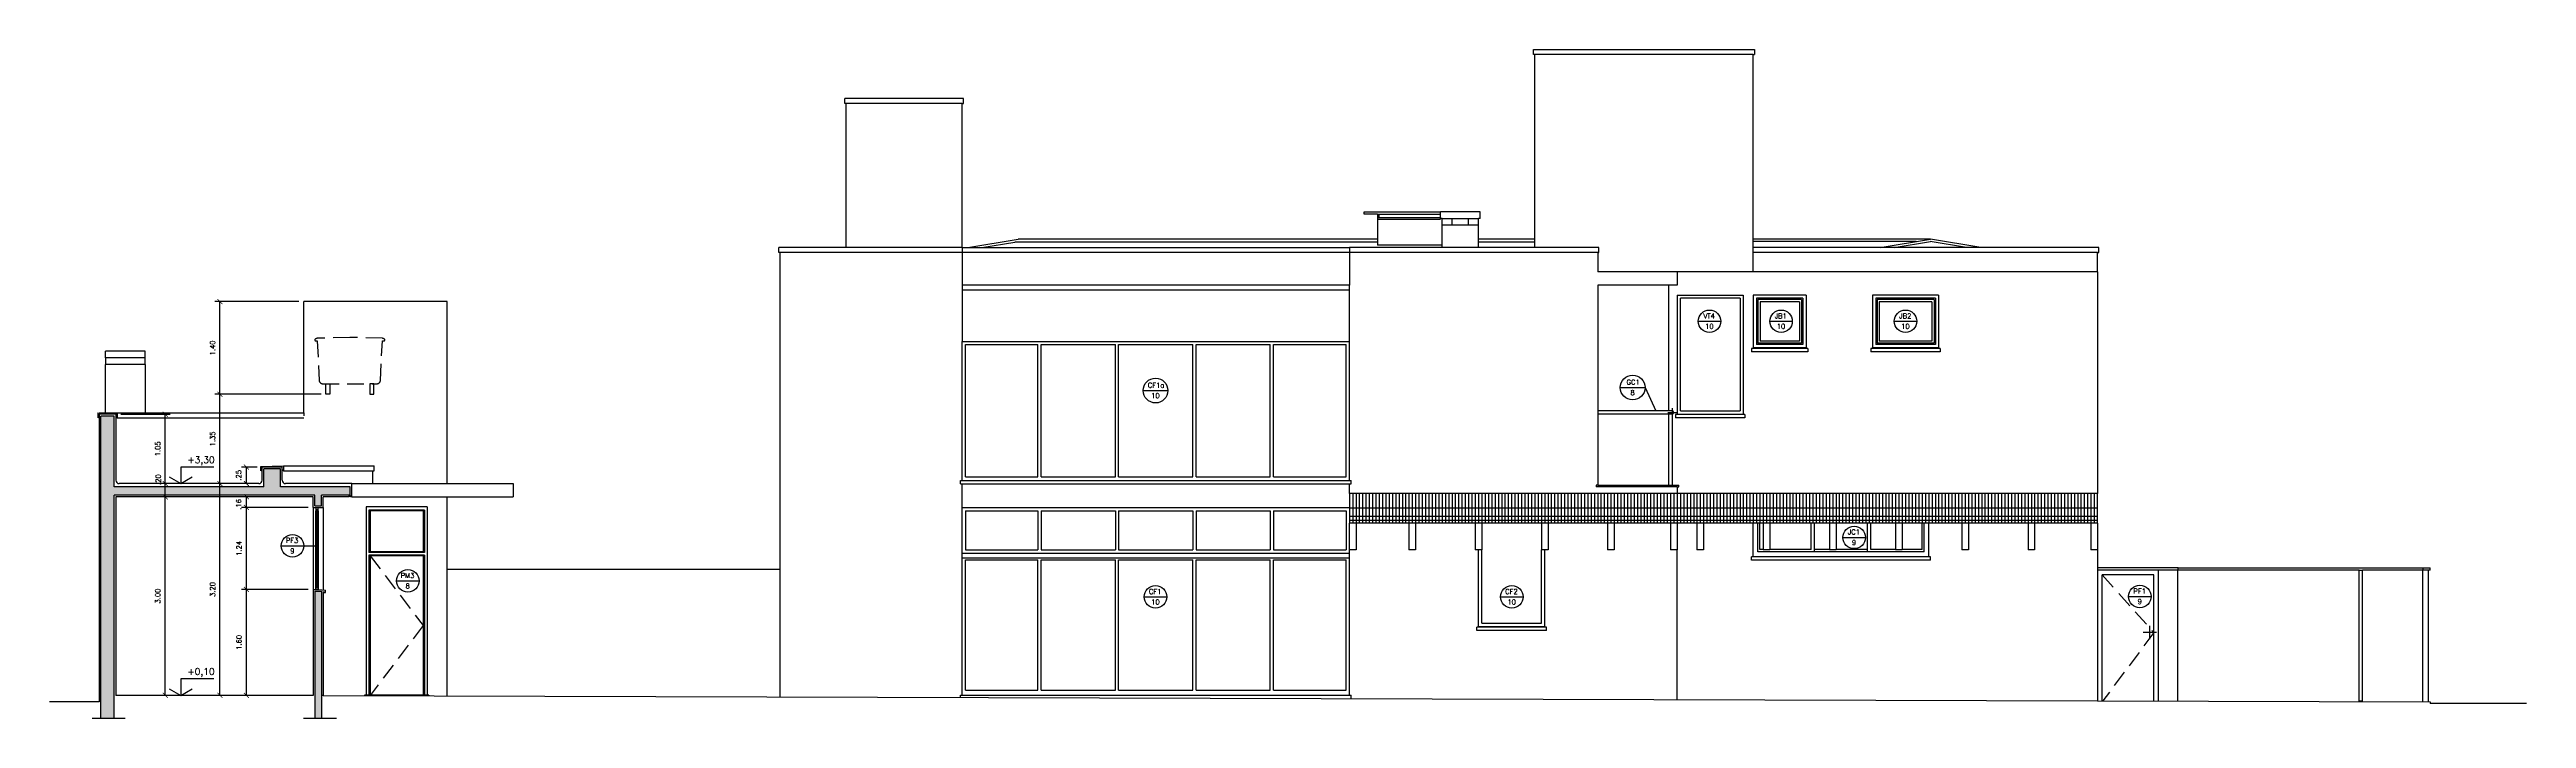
# Model space of a CAD drawing. Header units: millimetres. Extents: x 681.3 to 771.6, y 146.7 to 157.9.
# Drawn here: x 681.32 to 718.73, y 147.82 to 157.93 of the extents above; entities that cross this region are included whole.
import ezdxf

# ---------------------------------------------------------------- set-up
doc = ezdxf.new("R2010")
doc.units = ezdxf.units.MM
doc.linetypes.add('DASHDOT', pattern=[1, 0.5, -0.25, 0, -0.25])
doc.linetypes.add('HIDDEN', pattern=[0.375, 0.25, -0.125])
for name, color, linetype in [('ALV', 5, 'Continuous'), ('CAIX', 2, 'Continuous'), ('CAIXN', 7, 'Continuous'), ('COTAS', 1, 'Continuous'), ('LPROJ', 7, 'HIDDEN'), ('LVISTA', 1, 'Continuous'), ('LVISTA01', 8, 'Continuous'), ('LVISTA02', 1, 'Continuous'), ('LVISTA025', 3, 'Continuous'), ('LVISTA03', 4, 'Continuous'), ('METAL', 5, 'Continuous'), ('NOTAS', 2, 'Continuous'), ('REVEST', 2, 'Continuous'), ('SOLID', 8, 'Continuous')]:
    doc.layers.add(name, color=color, linetype=linetype)
doc.styles.add('60-50', font='romans.shx', dxfattribs={"height": 0.075})
doc.styles.add('80-50', font='romans.shx', dxfattribs={"height": 0.1})
doc.dimstyles.new('50', dxfattribs={"dimtxt": 0.1, "dimasz": 2.5, "dimexe": 1.25, "dimexo": 0.625, "dimgap": 0.075, "dimtad": 1, "dimzin": 0, "dimdsep": 46, "dimtxsty": '60-50', "dimcen": 2.5, "dimclrt": 3, "dimadec": 0, "dimazin": 0, "dimtfac": 1, "dimtmove": 0, "dimatfit": 3, "dimfxl": 1, "dimarcsym": 0})

# ---------------------------------------------------------------- blocks, each defined once
blk = doc.blocks.new('_ARCHTICK')
at = {"color": 0, "linetype": 'ByBlock', "const_width": 0.15}
blk.add_lwpolyline([(-0.5, -0.5), (0.5, 0.5)], dxfattribs=at)
blk = doc.blocks.new('*D2')
at = {"color": 0, "linetype": 'ByBlock'}
blk.add_line((683.066, 148.173), (683.066, 151.173), dxfattribs=at)
at = {"layer": 'DEFPOINTS', "color": 0, "linetype": 'ByBlock'}
for p in [(683.066, 151.173), (683.066, 151.173), (683.066, 148.173)]:
    blk.add_point(p, dxfattribs=at)
at = {"color": 0, "linetype": 'ByBlock', "xscale": 0.075, "yscale": 0.075, "zscale": 0.075}
for p, rotation in [((683.066, 151.173), 90), ((683.066, 148.173), 270)]:
    blk.add_blockref('_ARCHTICK', p, dxfattribs=dict(at, rotation=rotation))
at = {"color": 3, "linetype": 'ByBlock', "insert": (682.953, 149.673), "char_height": 0.075, "attachment_point": 5, "rotation": 90, "style": '60-50'}
blk.add_mtext('3.00', dxfattribs=at)
blk = doc.blocks.new('*D3')
at = {"color": 0, "linetype": 'ByBlock'}
blk.add_line((683.066, 151.173), (683.066, 151.373), dxfattribs=at)
at = {"layer": 'DEFPOINTS', "color": 0, "linetype": 'ByBlock'}
for p in [(683.066, 151.373), (683.066, 151.373), (683.066, 151.173)]:
    blk.add_point(p, dxfattribs=at)
at = {"color": 0, "linetype": 'ByBlock', "xscale": 0.075, "yscale": 0.075, "zscale": 0.075}
for p, rotation in [((683.066, 151.373), 90), ((683.066, 151.173), 270)]:
    blk.add_blockref('_ARCHTICK', p, dxfattribs=dict(at, rotation=rotation))
at = {"color": 3, "linetype": 'ByBlock', "insert": (682.96, 151.433), "char_height": 0.075, "attachment_point": 5, "rotation": 90, "style": '60-50'}
blk.add_mtext('.20', dxfattribs=at)
blk = doc.blocks.new('*D4')
at = {"color": 0, "linetype": 'ByBlock'}
for p, q in [((682.395, 152.423), (683.141, 152.423)), ((683.066, 151.373), (683.066, 152.423))]:
    blk.add_line(p, q, dxfattribs=at)
at = {"layer": 'DEFPOINTS', "color": 0, "linetype": 'ByBlock'}
for p in [(682.32, 152.423), (683.066, 152.423), (683.066, 151.373)]:
    blk.add_point(p, dxfattribs=at)
at = {"color": 0, "linetype": 'ByBlock', "xscale": 0.075, "yscale": 0.075, "zscale": 0.075}
for p, rotation in [((683.066, 152.423), 90), ((683.066, 151.373), 270)]:
    blk.add_blockref('_ARCHTICK', p, dxfattribs=dict(at, rotation=rotation))
at = {"color": 3, "linetype": 'ByBlock', "insert": (682.953, 151.898), "char_height": 0.075, "attachment_point": 5, "rotation": 90, "style": '60-50'}
blk.add_mtext('1.05', dxfattribs=at)
blk = doc.blocks.new('*D5')
at = {"color": 0, "linetype": 'ByBlock'}
for p, q in [((685.226, 149.773), (684.217, 149.773)), ((684.292, 148.173), (684.292, 149.773))]:
    blk.add_line(p, q, dxfattribs=at)
at = {"layer": 'DEFPOINTS', "color": 0, "linetype": 'ByBlock'}
for p in [(684.292, 149.773), (685.301, 149.773), (684.292, 148.173)]:
    blk.add_point(p, dxfattribs=at)
at = {"color": 0, "linetype": 'ByBlock', "xscale": 0.075, "yscale": 0.075, "zscale": 0.075}
for p, rotation in [((684.292, 149.773), 90), ((684.292, 148.173), 270)]:
    blk.add_blockref('_ARCHTICK', p, dxfattribs=dict(at, rotation=rotation))
at = {"color": 3, "linetype": 'ByBlock', "insert": (684.179, 148.973), "char_height": 0.075, "attachment_point": 5, "rotation": 90, "style": '60-50'}
blk.add_mtext('1.60', dxfattribs=at)
blk = doc.blocks.new('*D6')
at = {"color": 0, "linetype": 'ByBlock'}
for p, q in [((685.226, 151.013), (684.217, 151.013)), ((684.292, 149.773), (684.292, 151.013))]:
    blk.add_line(p, q, dxfattribs=at)
at = {"layer": 'DEFPOINTS', "color": 0, "linetype": 'ByBlock'}
for p in [(684.292, 151.013), (685.301, 151.013), (685.301, 149.773)]:
    blk.add_point(p, dxfattribs=at)
at = {"color": 0, "linetype": 'ByBlock', "xscale": 0.075, "yscale": 0.075, "zscale": 0.075}
for p, rotation in [((684.292, 151.013), 90), ((684.292, 149.773), 270)]:
    blk.add_blockref('_ARCHTICK', p, dxfattribs=dict(at, rotation=rotation))
at = {"color": 3, "linetype": 'ByBlock', "insert": (684.179, 150.393), "char_height": 0.075, "attachment_point": 5, "rotation": 90, "style": '60-50'}
blk.add_mtext('1.24', dxfattribs=at)
blk = doc.blocks.new('*D7')
at = {"color": 0, "linetype": 'ByBlock'}
blk.add_line((684.292, 151.013), (684.292, 151.173), dxfattribs=at)
at = {"layer": 'DEFPOINTS', "color": 0, "linetype": 'ByBlock'}
for p in [(684.292, 151.173), (684.292, 151.173), (685.301, 151.013)]:
    blk.add_point(p, dxfattribs=at)
at = {"color": 0, "linetype": 'ByBlock', "xscale": 0.075, "yscale": 0.075, "zscale": 0.075}
for p, rotation in [((684.292, 151.173), 90), ((684.292, 151.013), 270)]:
    blk.add_blockref('_ARCHTICK', p, dxfattribs=dict(at, rotation=rotation))
at = {"color": 3, "linetype": 'ByBlock', "insert": (684.174, 151.058), "char_height": 0.075, "attachment_point": 5, "rotation": 90, "style": '60-50'}
blk.add_mtext('.16', dxfattribs=at)
blk = doc.blocks.new('*D8')
at = {"color": 0, "linetype": 'ByBlock'}
for p, q in [((684.456, 151.623), (684.217, 151.623)), ((684.292, 151.373), (684.292, 151.623))]:
    blk.add_line(p, q, dxfattribs=at)
at = {"layer": 'DEFPOINTS', "color": 0, "linetype": 'ByBlock'}
for p in [(684.292, 151.623), (684.531, 151.623), (684.292, 151.373)]:
    blk.add_point(p, dxfattribs=at)
at = {"color": 0, "linetype": 'ByBlock', "xscale": 0.075, "yscale": 0.075, "zscale": 0.075}
for p, rotation in [((684.292, 151.623), 90), ((684.292, 151.373), 270)]:
    blk.add_blockref('_ARCHTICK', p, dxfattribs=dict(at, rotation=rotation))
at = {"color": 3, "linetype": 'ByBlock', "insert": (684.174, 151.498), "char_height": 0.075, "attachment_point": 5, "rotation": 90, "style": '60-50'}
blk.add_mtext('.25', dxfattribs=at)
blk = doc.blocks.new('*D9')
at = {"color": 0, "linetype": 'ByBlock'}
blk.add_line((683.892, 148.173), (683.892, 151.373), dxfattribs=at)
at = {"layer": 'DEFPOINTS', "color": 0, "linetype": 'ByBlock'}
for p in [(683.892, 151.373), (683.892, 151.373), (683.892, 148.173)]:
    blk.add_point(p, dxfattribs=at)
at = {"color": 0, "linetype": 'ByBlock', "xscale": 0.075, "yscale": 0.075, "zscale": 0.075}
for p, rotation in [((683.892, 151.373), 90), ((683.892, 148.173), 270)]:
    blk.add_blockref('_ARCHTICK', p, dxfattribs=dict(at, rotation=rotation))
at = {"color": 3, "linetype": 'ByBlock', "insert": (683.78, 149.773), "char_height": 0.075, "attachment_point": 5, "rotation": 90, "style": '60-50'}
blk.add_mtext('3.20', dxfattribs=at)
blk = doc.blocks.new('*D10')
at = {"color": 0, "linetype": 'ByBlock'}
for p, q in [((685.419, 152.723), (683.817, 152.723)), ((683.892, 151.373), (683.892, 152.723))]:
    blk.add_line(p, q, dxfattribs=at)
at = {"layer": 'DEFPOINTS', "color": 0, "linetype": 'ByBlock'}
for p in [(683.892, 152.723), (685.494, 152.723), (683.892, 151.373)]:
    blk.add_point(p, dxfattribs=at)
at = {"color": 0, "linetype": 'ByBlock', "xscale": 0.075, "yscale": 0.075, "zscale": 0.075}
for p, rotation in [((683.892, 152.723), 90), ((683.892, 151.373), 270)]:
    blk.add_blockref('_ARCHTICK', p, dxfattribs=dict(at, rotation=rotation))
at = {"color": 3, "linetype": 'ByBlock', "insert": (683.78, 152.048), "char_height": 0.075, "attachment_point": 5, "rotation": 90, "style": '60-50'}
blk.add_mtext('1.35', dxfattribs=at)
blk = doc.blocks.new('*D11')
at = {"color": 0, "linetype": 'ByBlock'}
for p, q in [((685.084, 154.123), (683.817, 154.123)), ((683.892, 152.723), (683.892, 154.123))]:
    blk.add_line(p, q, dxfattribs=at)
at = {"layer": 'DEFPOINTS', "color": 0, "linetype": 'ByBlock'}
for p in [(683.892, 154.123), (685.159, 154.123), (685.494, 152.723)]:
    blk.add_point(p, dxfattribs=at)
at = {"color": 0, "linetype": 'ByBlock', "xscale": 0.075, "yscale": 0.075, "zscale": 0.075}
for p, rotation in [((683.892, 154.123), 90), ((683.892, 152.723), 270)]:
    blk.add_blockref('_ARCHTICK', p, dxfattribs=dict(at, rotation=rotation))
at = {"color": 3, "linetype": 'ByBlock', "insert": (683.78, 153.423), "char_height": 0.075, "attachment_point": 5, "rotation": 90, "style": '60-50'}
blk.add_mtext('1.40', dxfattribs=at)

msp = doc.modelspace()

# ---------------------------------------------------------------- hatches: boundary and pattern name
at = {"layer": 'SOLID'}
h = msp.add_hatch(color=256, dxfattribs=at)
h.paths.add_polyline_path([(682.095, 147.823), (682.295, 147.823), (682.295, 151.198), (685.326, 151.198), (685.326, 151.038), (685.426, 151.038), (685.426, 151.198), (685.861, 151.198), (685.861, 151.323), (684.806, 151.323), (684.806, 151.598), (684.556, 151.598), (684.556, 151.323), (682.295, 151.323), (682.295, 152.393), (682.095, 152.393)])
h.paths.add_polyline_path([(685.426, 149.748), (685.326, 149.748), (685.326, 147.823), (685.426, 147.823)], flags=17)

# ---------------------------------------------------------------- linework, layer by layer
at = {"layer": 'ALV'}
for p, q in [((682.095, 147.823), (682.095, 152.393)), ((682.295, 152.393), (682.095, 152.393)), ((682.295, 151.323), (682.295, 152.393)), ((684.556, 151.323), (684.556, 151.598)), ((684.806, 151.598), (684.556, 151.598)), ((684.806, 151.323), (684.806, 151.598)), ((684.556, 151.323), (682.295, 151.323)), ((682.295, 147.823), (682.295, 151.198)), ((685.326, 151.198), (682.295, 151.198)), ((685.861, 151.323), (684.806, 151.323)), ((685.326, 151.038), (685.326, 151.198)), ((685.861, 151.198), (685.426, 151.198)), ((685.426, 151.038), (685.426, 151.198)), ((685.861, 151.198), (685.861, 151.323)), ((685.326, 151.038), (685.426, 151.038)), ((685.326, 149.748), (685.426, 149.748)), ((685.326, 149.748), (685.326, 147.823)), ((685.426, 149.748), (685.426, 147.823))]:
    msp.add_line(p, q, dxfattribs=at)
at = {"layer": 'CAIX'}
for p, q in [((682.05, 152.443), (682.05, 152.368)), ((682.05, 152.443), (682.34, 152.433)), ((682.05, 152.368), (682.07, 152.388)), ((682.32, 152.388), (682.34, 152.368)), ((682.34, 152.433), (682.34, 152.368)), ((685.339, 151.013), (685.339, 150.963)), ((685.339, 150.963), (685.349, 150.963)), ((685.349, 150.963), (685.349, 150.983)), ((685.349, 150.983), (685.364, 150.983)), ((685.349, 150.963), (685.349, 149.823)), ((685.364, 150.983), (685.364, 150.963)), ((685.364, 150.963), (685.364, 149.823)), ((685.364, 150.963), (685.374, 150.963)), ((685.374, 150.963), (685.374, 151.013)), ((716.201, 148.083), (716.201, 150.063)), ((716.201, 150.063), (716.251, 150.063)), ((716.251, 148.083), (716.251, 150.063)), ((716.251, 148.083), (716.201, 148.083))]:
    msp.add_line(p, q, dxfattribs=at)
msp.add_lwpolyline([(684.531, 151.588), (684.511, 151.568), (684.511, 151.633), (684.851, 151.643), (684.851, 151.568), (684.831, 151.588)], dxfattribs=at)
msp.add_lwpolyline([(685.364, 149.803), (685.364, 149.823), (685.374, 149.823), (685.374, 149.773), (685.339, 149.773), (685.339, 149.823), (685.349, 149.823), (685.349, 149.803)], close=True, dxfattribs=at)
at = {"layer": 'CAIXN', "color": 8, "ltscale": 0.5}
for p, q in [((706.22, 153.826), (706.56, 153.826)), ((707.301, 153.826), (707.641, 153.826)), ((709.181, 153.826), (709.521, 153.826)), ((697.836, 152.779), (698.21, 152.779)), ((705.042, 152.825), (705.416, 152.825)), ((705.416, 152.825), (705.578, 152.473)), ((684.817, 150.433), (685.349, 150.433)), ((708.405, 150.56), (708.745, 150.56)), ((686.559, 149.903), (686.899, 149.903)), ((697.853, 149.662), (698.193, 149.662)), ((703.234, 149.662), (703.574, 149.662)), ((712.721, 149.667), (713.061, 149.667))]:
    msp.add_line(p, q, dxfattribs=at)
for centre, radius in [((706.39, 153.826), 0.17), ((707.471, 153.826), 0.17), ((709.351, 153.826), 0.17), ((705.229, 152.825), 0.187), ((698.023, 152.779), 0.187), ((684.987, 150.433), 0.17), ((708.575, 150.56), 0.17), ((686.729, 149.903), 0.17), ((698.023, 149.662), 0.17), ((703.404, 149.662), 0.17), ((712.891, 149.667), 0.17)]:
    msp.add_circle(centre, radius, dxfattribs=at)
at = {"layer": 'LPROJ'}
for p, q in [((686.162, 150.283), (686.962, 149.228)), ((712.321, 149.993), (713.101, 149.123)), ((686.962, 149.228), (686.162, 148.173)), ((713.101, 149.123), (712.332, 148.089))]:
    msp.add_line(p, q, dxfattribs=at)
msp.add_lwpolyline([(685.364, 153.569, 0.191457), (685.33, 153.555), (685.326, 153.55, 0.668179), (685.333, 153.533), (685.361, 153.533), (685.392, 152.931, 0.399656), (685.441, 152.883), (686.266, 152.883, 0.399656), (686.316, 152.931), (686.346, 153.533), (686.375, 153.533, 0.668179), (686.382, 153.55), (686.378, 153.555, 0.191457), (686.344, 153.569), (685.855, 153.583, 0.014365), (685.852, 153.583)], format="xyb", close=True, dxfattribs=at)
for points in [[(685.554, 152.883), (685.554, 152.723), (685.494, 152.723), (685.494, 152.883)], [(686.214, 152.883), (686.154, 152.883), (686.154, 152.723), (686.214, 152.723)]]:
    msp.add_lwpolyline(points, close=True, dxfattribs=at)
at = {"layer": 'LVISTA'}
for p, q in [((701.376, 155.443), (702.326, 155.443)), ((701.376, 155.393), (702.326, 155.393)), ((701.376, 155.368), (702.326, 155.368)), ((701.401, 155.393), (701.401, 155.443)), ((702.351, 155.378), (702.901, 155.378)), ((702.901, 155.278), (702.351, 155.278)), ((702.501, 155.278), (702.501, 155.378)), ((702.751, 155.278), (702.751, 155.378)), ((702.351, 154.977), (701.376, 154.977)), ((707.051, 154.573), (705.901, 154.573))]:
    msp.add_line(p, q, dxfattribs=at)
at = {"layer": 'LVISTA01'}
for p, q in [((695.402, 154.943), (695.899, 155.024)), ((701.376, 155.024), (695.899, 155.024)), ((703.751, 155.024), (702.901, 155.024)), ((709.514, 155.032), (707.051, 155.032)), ((709.181, 154.943), (709.729, 155.032)), ((710.271, 154.943), (709.723, 155.032)), ((705.951, 152.473), (705.951, 154.173)), ((706.851, 154.173), (705.951, 154.173)), ((706.851, 154.173), (706.851, 152.473)), ((707.101, 154.173), (707.101, 153.473)), ((707.801, 154.173), (707.101, 154.173)), ((707.121, 154.153), (707.121, 153.493)), ((707.781, 154.153), (707.121, 154.153)), ((707.781, 154.153), (707.781, 153.493)), ((707.801, 154.173), (707.801, 153.473)), ((708.901, 154.173), (708.901, 153.473)), ((709.801, 154.173), (708.901, 154.173)), ((708.921, 154.153), (708.921, 153.493)), ((709.781, 154.153), (708.921, 154.153)), ((709.781, 154.153), (709.781, 153.493)), ((709.801, 154.173), (709.801, 153.473)), ((707.154, 154.121), (707.154, 153.526)), ((707.748, 154.121), (707.154, 154.121)), ((707.748, 154.121), (707.748, 153.526)), ((708.954, 154.121), (708.954, 153.526)), ((709.748, 154.121), (708.954, 154.121)), ((709.748, 154.121), (709.748, 153.526)), ((695.151, 153.473), (696.246, 153.473)), ((695.151, 151.473), (695.151, 153.473)), ((696.246, 151.473), (696.246, 153.473)), ((696.296, 153.473), (697.416, 153.473)), ((696.296, 151.473), (696.296, 153.473)), ((697.416, 151.473), (697.416, 153.473)), ((697.466, 153.473), (698.586, 153.473)), ((697.466, 151.473), (697.466, 153.473)), ((698.586, 151.473), (698.586, 153.473)), ((698.636, 153.473), (699.756, 153.473)), ((698.636, 151.473), (698.636, 153.473)), ((699.756, 151.473), (699.756, 153.473)), ((699.806, 153.473), (700.901, 153.473)), ((699.806, 151.473), (699.806, 153.473)), ((700.901, 151.473), (700.901, 153.473)), ((707.801, 153.473), (707.101, 153.473)), ((707.781, 153.493), (707.121, 153.493)), ((707.748, 153.526), (707.154, 153.526)), ((709.801, 153.473), (708.901, 153.473)), ((709.781, 153.493), (708.921, 153.493)), ((709.748, 153.526), (708.954, 153.526)), ((705.951, 152.473), (706.851, 152.473)), ((695.151, 151.473), (696.246, 151.473)), ((696.296, 151.473), (697.416, 151.473)), ((697.466, 151.473), (698.586, 151.473)), ((698.636, 151.473), (699.756, 151.473)), ((699.806, 151.473), (700.901, 151.473)), ((695.151, 150.963), (696.246, 150.963)), ((695.151, 150.963), (695.151, 150.373)), ((696.246, 150.963), (696.246, 150.373)), ((696.296, 150.963), (696.296, 150.373)), ((696.296, 150.963), (697.416, 150.963)), ((697.416, 150.963), (697.416, 150.373)), ((697.466, 150.963), (697.466, 150.373)), ((697.466, 150.963), (698.586, 150.963)), ((698.586, 150.963), (698.586, 150.373)), ((698.636, 150.963), (698.636, 150.373)), ((698.636, 150.963), (699.756, 150.963)), ((699.756, 150.963), (699.756, 150.373)), ((699.806, 150.963), (699.806, 150.373)), ((699.806, 150.963), (700.901, 150.963)), ((700.901, 150.963), (700.901, 150.373)), ((692.351, 150.073), (687.323, 150.073)), ((695.101, 150.323), (700.951, 150.323)), ((695.101, 150.253), (700.951, 150.253)), ((695.151, 150.373), (696.246, 150.373)), ((695.151, 150.223), (696.246, 150.223)), ((695.151, 148.25), (695.151, 150.223)), ((696.246, 148.25), (696.246, 150.223)), ((696.296, 150.373), (697.416, 150.373)), ((696.296, 148.25), (696.296, 150.223)), ((696.296, 150.223), (697.416, 150.223)), ((697.416, 148.25), (697.416, 150.223)), ((697.466, 150.373), (698.586, 150.373)), ((697.466, 148.25), (697.466, 150.223)), ((697.466, 150.223), (698.586, 150.223)), ((698.586, 148.25), (698.586, 150.223)), ((698.636, 150.373), (699.756, 150.373)), ((698.636, 148.25), (698.636, 150.223)), ((698.636, 150.223), (699.756, 150.223)), ((699.756, 148.25), (699.756, 150.223)), ((699.806, 150.373), (700.901, 150.373)), ((699.806, 148.25), (699.806, 150.223)), ((699.806, 150.223), (700.901, 150.223)), ((700.901, 148.25), (700.901, 150.223)), ((702.951, 149.263), (702.951, 150.373)), ((703.851, 149.263), (703.851, 150.373)), ((702.951, 149.263), (703.851, 149.263)), ((695.151, 148.25), (696.246, 148.25)), ((696.296, 148.25), (697.416, 148.25)), ((697.466, 148.25), (698.586, 148.25)), ((698.636, 148.25), (699.756, 148.25)), ((699.806, 148.25), (700.901, 148.25))]:
    msp.add_line(p, q, dxfattribs=at)
at = {"layer": 'LVISTA02'}
for p, q in [((707.051, 157.858), (703.751, 157.858)), ((695.101, 157.118), (693.351, 157.118)), ((695.101, 154.868), (692.351, 154.868)), ((700.951, 154.868), (695.101, 154.868)), ((704.701, 154.868), (700.951, 154.868)), ((712.251, 154.868), (707.051, 154.868)), ((695.101, 154.373), (695.101, 153.523)), ((700.951, 154.298), (695.101, 154.298)), ((700.951, 152.684), (700.951, 154.373)), ((705.776, 152.473), (705.776, 154.373)), ((705.901, 154.223), (706.901, 154.223)), ((705.901, 154.223), (705.901, 152.423)), ((706.901, 154.223), (706.901, 152.423)), ((707.051, 154.223), (707.051, 153.423)), ((707.851, 154.223), (707.051, 154.223)), ((707.851, 154.223), (707.851, 153.423)), ((708.851, 154.223), (708.851, 153.423)), ((709.851, 154.223), (708.851, 154.223)), ((709.851, 154.223), (709.851, 153.423)), ((695.101, 153.523), (700.951, 153.523)), ((695.101, 151.419), (695.101, 153.523)), ((700.951, 151.419), (700.951, 153.523)), ((707.876, 153.415), (707.026, 153.415)), ((707.026, 153.415), (707.026, 153.365)), ((707.851, 153.423), (707.051, 153.423)), ((707.876, 153.415), (707.876, 153.365)), ((709.876, 153.415), (708.826, 153.415)), ((708.826, 153.415), (708.826, 153.365)), ((709.851, 153.423), (708.851, 153.423)), ((709.876, 153.415), (709.876, 153.365)), ((682.163, 153.273), (682.163, 153.173)), ((682.763, 153.173), (682.763, 153.273)), ((707.876, 153.365), (707.026, 153.365)), ((709.876, 153.365), (708.826, 153.365)), ((682.34, 152.368), (685.159, 152.368)), ((685.159, 152.443), (685.159, 152.398)), ((705.776, 151.348), (705.776, 152.423)), ((705.826, 152.514), (705.826, 151.348)), ((706.926, 152.415), (705.876, 152.415)), ((705.876, 152.415), (705.876, 152.365)), ((706.926, 152.365), (705.876, 152.365)), ((705.901, 152.423), (706.901, 152.423)), ((706.926, 152.415), (706.926, 152.365)), ((684.851, 151.643), (686.221, 151.643)), ((684.851, 151.568), (686.221, 151.568)), ((686.201, 151.373), (686.201, 151.568)), ((686.221, 151.568), (686.221, 151.643)), ((685.886, 151.373), (688.322, 151.373)), ((685.886, 151.173), (688.322, 151.173)), ((687.323, 148.167), (687.323, 151.173)), ((688.322, 151.373), (688.322, 151.173)), ((695.076, 151.419), (700.976, 151.419)), ((695.076, 151.369), (695.076, 151.419)), ((695.076, 151.369), (700.976, 151.369)), ((695.101, 151.013), (695.101, 151.369)), ((700.951, 151.223), (700.951, 151.369)), ((700.976, 151.369), (700.976, 151.419)), ((704.676, 151.348), (704.676, 151.323)), ((704.701, 151.348), (704.676, 151.348)), ((705.901, 151.323), (704.676, 151.323)), ((685.301, 151.013), (685.301, 149.773)), ((685.339, 149.823), (685.339, 150.963)), ((685.374, 150.963), (685.374, 149.823)), ((685.451, 151.013), (685.451, 149.766)), ((686.102, 151.023), (686.102, 148.173)), ((687.022, 151.023), (686.102, 151.023)), ((686.142, 150.973), (686.142, 150.333)), ((686.982, 150.973), (686.142, 150.973)), ((686.162, 150.963), (686.162, 150.343)), ((686.962, 150.963), (686.162, 150.963)), ((686.962, 150.963), (686.962, 150.343)), ((686.982, 150.973), (686.982, 150.333)), ((687.022, 151.023), (687.022, 148.173)), ((695.101, 148.176), (695.101, 151.013)), ((695.101, 151.013), (700.951, 151.013)), ((686.982, 150.333), (686.142, 150.333)), ((686.982, 150.293), (686.142, 150.293)), ((686.142, 150.293), (686.142, 148.173)), ((686.962, 150.343), (686.162, 150.343)), ((686.962, 150.283), (686.162, 150.283)), ((686.162, 150.283), (686.162, 148.173)), ((686.962, 150.283), (686.962, 148.173)), ((686.982, 150.293), (686.982, 148.173)), ((700.951, 148.176), (700.951, 150.373)), ((702.901, 149.213), (702.901, 150.373)), ((703.901, 149.213), (703.901, 150.373)), ((712.251, 150.098), (712.251, 148.089)), ((716.201, 150.063), (712.251, 150.063)), ((713.17, 148.086), (713.17, 150.063)), ((713.463, 148.085), (713.463, 150.063)), ((713.471, 150.063), (713.471, 150.098)), ((717.276, 150.063), (716.251, 150.063)), ((717.163, 148.073), (717.163, 150.063)), ((717.171, 150.063), (717.171, 150.098)), ((712.321, 148.089), (712.321, 149.993)), ((713.101, 149.993), (712.321, 149.993)), ((713.101, 148.086), (713.101, 149.993)), ((703.926, 149.205), (702.876, 149.205)), ((702.876, 149.155), (702.876, 149.205)), ((703.926, 149.155), (702.876, 149.155)), ((702.901, 149.213), (703.901, 149.213)), ((703.926, 149.155), (703.926, 149.205)), ((687.047, 148.176), (686.077, 148.176)), ((686.077, 148.176), (686.077, 148.171)), ((687.047, 148.176), (687.047, 148.168)), ((695.076, 148.176), (700.976, 148.176)), ((695.076, 148.143), (695.076, 148.176)), ((700.976, 148.125), (700.976, 148.176))]:
    msp.add_line(p, q, dxfattribs=at)
at = {"layer": 'LVISTA02', "color": 2}
for p, q in [((701.176, 155.478), (702.326, 155.478)), ((701.176, 155.443), (701.176, 155.478)), ((701.376, 155.443), (701.176, 155.443)), ((701.376, 155.443), (701.376, 154.977)), ((695.189, 154.943), (695.949, 155.067)), ((701.376, 155.067), (695.949, 155.067)), ((703.751, 155.067), (702.901, 155.067)), ((709.726, 155.067), (707.051, 155.067)), ((712.271, 154.943), (707.051, 154.943)), ((712.271, 154.868), (712.271, 154.943)), ((712.251, 154.573), (712.251, 154.868)), ((712.251, 154.868), (712.271, 154.868)), ((705.826, 152.473), (704.701, 152.473)), ((705.826, 152.423), (704.701, 152.423))]:
    msp.add_line(p, q, dxfattribs=at)
at = {"layer": 'LVISTA02', "color": 3}
for p, q in [((708.966, 154.943), (709.726, 155.067)), ((710.486, 154.943), (709.726, 155.067)), ((713.471, 150.098), (717.276, 150.098)), ((717.251, 148.073), (717.251, 150.063)), ((717.276, 150.063), (717.276, 150.098))]:
    msp.add_line(p, q, dxfattribs=at)
at = {"layer": 'LVISTA02', "color": 8}
for p, q in [((707.051, 150.265), (707.051, 150.773)), ((707.121, 150.343), (707.121, 150.773)), ((707.151, 150.376), (707.151, 150.773)), ((707.926, 150.376), (707.926, 150.773)), ((707.976, 150.343), (707.976, 150.773)), ((708.776, 150.343), (708.776, 150.773)), ((708.826, 150.376), (708.826, 150.773)), ((709.601, 150.376), (709.601, 150.773)), ((709.631, 150.343), (709.631, 150.773)), ((709.701, 150.265), (709.701, 150.773)), ((709.726, 150.265), (707.026, 150.265)), ((707.026, 150.215), (707.026, 150.265)), ((709.726, 150.215), (707.026, 150.215)), ((709.631, 150.343), (707.121, 150.343)), ((707.201, 150.376), (707.151, 150.376)), ((707.926, 150.376), (707.301, 150.376)), ((708.201, 150.376), (707.976, 150.376)), ((708.776, 150.376), (708.301, 150.376)), ((709.201, 150.376), (708.826, 150.376)), ((709.601, 150.376), (709.301, 150.376)), ((709.726, 150.215), (709.726, 150.265))]:
    msp.add_line(p, q, dxfattribs=at)
at = {"layer": 'LVISTA02', "color": 2}
msp.add_arc((705.826, 152.448), 0.025, 270, 90, dxfattribs=at)
at = {"layer": 'LVISTA025', "color": 5}
for p, q in [((703.731, 157.858), (703.731, 157.933)), ((703.731, 157.933), (707.071, 157.933)), ((707.071, 157.933), (707.071, 157.858)), ((703.751, 157.858), (703.731, 157.858)), ((703.751, 154.943), (703.751, 157.858)), ((707.051, 154.573), (707.051, 157.858)), ((707.051, 157.858), (707.071, 157.858)), ((695.121, 157.193), (693.331, 157.193)), ((693.331, 157.118), (693.331, 157.193)), ((695.121, 157.118), (695.121, 157.193)), ((693.351, 157.118), (693.331, 157.118)), ((693.351, 154.943), (693.351, 157.118)), ((695.101, 154.943), (695.101, 157.118)), ((695.101, 157.118), (695.121, 157.118)), ((702.326, 155.378), (702.326, 155.478)), ((702.926, 155.478), (702.326, 155.478)), ((702.351, 155.378), (702.326, 155.378)), ((702.351, 154.943), (702.351, 155.378)), ((702.901, 154.943), (702.901, 155.378)), ((702.926, 155.378), (702.901, 155.378)), ((702.926, 155.378), (702.926, 155.478)), ((712.251, 154.573), (707.051, 154.573)), ((712.251, 154.573), (712.251, 151.223)), ((712.251, 150.373), (712.251, 150.098)), ((713.471, 150.098), (712.251, 150.098))]:
    msp.add_line(p, q, dxfattribs=at)
at = {"layer": 'LVISTA025', "color": 4}
for p, q in [((695.101, 154.943), (700.951, 154.943)), ((712.251, 151.223), (700.951, 151.223)), ((700.951, 151.223), (700.951, 150.773)), ((712.251, 150.773), (712.251, 151.223))]:
    msp.add_line(p, q, dxfattribs=at)
at = {"layer": 'LVISTA025'}
for p, q in [((685.159, 152.443), (685.159, 154.123)), ((687.323, 154.123), (685.159, 154.123)), ((687.323, 151.373), (687.323, 154.123)), ((682.07, 152.443), (685.159, 152.443))]:
    msp.add_line(p, q, dxfattribs=at)
at = {"layer": 'LVISTA025', "color": 2}
for p, q in [((682.763, 153.373), (682.163, 153.373)), ((682.163, 153.273), (682.163, 153.373)), ((682.763, 153.273), (682.163, 153.273)), ((682.163, 152.443), (682.163, 153.173)), ((682.763, 153.173), (682.163, 153.173)), ((682.763, 153.273), (682.763, 153.373)), ((682.763, 153.173), (682.763, 152.443))]:
    msp.add_line(p, q, dxfattribs=at)
at = {"layer": 'LVISTA03', "color": 6}
for p, q in [((692.331, 154.868), (692.331, 154.943)), ((695.101, 154.943), (692.331, 154.943)), ((695.101, 154.943), (695.101, 154.373)), ((704.721, 154.943), (700.951, 154.943)), ((700.951, 154.943), (700.951, 154.373)), ((704.721, 154.868), (704.721, 154.943)), ((692.351, 154.868), (692.331, 154.868)), ((692.351, 154.868), (692.351, 148.148)), ((704.701, 154.868), (704.701, 154.573)), ((704.701, 154.868), (704.721, 154.868)), ((705.901, 154.573), (704.701, 154.573)), ((705.901, 154.573), (705.901, 154.373)), ((700.951, 154.373), (695.101, 154.373)), ((705.901, 154.373), (704.701, 154.373)), ((704.701, 154.373), (704.701, 151.348)), ((704.701, 151.348), (705.926, 151.348)), ((705.901, 151.323), (705.926, 151.323)), ((705.901, 151.323), (705.901, 151.223)), ((705.926, 151.323), (705.926, 151.348)), ((712.251, 150.773), (700.951, 150.773)), ((700.951, 150.373), (700.951, 150.773)), ((701.051, 150.773), (701.051, 150.373)), ((701.851, 150.773), (701.851, 150.373)), ((701.951, 150.773), (701.951, 150.373)), ((702.851, 150.773), (702.851, 150.373)), ((702.951, 150.773), (702.951, 150.373)), ((703.851, 150.773), (703.851, 150.373)), ((703.951, 150.773), (703.951, 150.373)), ((704.851, 150.773), (704.851, 150.373)), ((704.951, 150.773), (704.951, 150.373)), ((705.801, 150.773), (705.801, 150.373)), ((705.901, 150.773), (705.901, 150.373)), ((706.201, 150.773), (706.201, 150.373)), ((706.301, 150.773), (706.301, 150.373)), ((707.201, 150.773), (707.201, 150.373)), ((707.301, 150.773), (707.301, 150.373)), ((708.201, 150.773), (708.201, 150.373)), ((708.301, 150.773), (708.301, 150.373)), ((709.201, 150.773), (709.201, 150.373)), ((709.301, 150.773), (709.301, 150.373)), ((710.201, 150.773), (710.201, 150.373)), ((710.301, 150.773), (710.301, 150.373)), ((711.201, 150.773), (711.201, 150.373)), ((711.301, 150.773), (711.301, 150.373)), ((712.151, 150.773), (712.151, 150.373)), ((712.251, 150.773), (712.251, 150.373)), ((701.051, 150.373), (700.951, 150.373)), ((701.951, 150.373), (701.851, 150.373)), ((702.951, 150.373), (702.851, 150.373)), ((703.951, 150.373), (703.851, 150.373)), ((704.951, 150.373), (704.851, 150.373)), ((705.901, 150.373), (705.801, 150.373)), ((705.901, 148.109), (705.901, 150.373)), ((706.301, 150.373), (706.201, 150.373)), ((707.301, 150.373), (707.201, 150.373)), ((708.301, 150.373), (708.201, 150.373)), ((709.301, 150.373), (709.201, 150.373)), ((710.301, 150.373), (710.201, 150.373)), ((711.301, 150.373), (711.201, 150.373)), ((712.251, 150.373), (712.151, 150.373))]:
    msp.add_line(p, q, dxfattribs=at)
at = {"layer": 'METAL', "color": 8}
for p, q in [((701.001, 151.223), (701.001, 150.773)), ((701.051, 151.223), (701.051, 150.773)), ((701.101, 151.223), (701.101, 150.773)), ((701.151, 151.223), (701.151, 150.773)), ((701.201, 151.223), (701.201, 150.773)), ((701.251, 151.223), (701.251, 150.773)), ((701.301, 151.223), (701.301, 150.773)), ((701.351, 151.223), (701.351, 150.773)), ((701.401, 151.223), (701.401, 150.773)), ((701.451, 151.223), (701.451, 150.773)), ((701.501, 151.223), (701.501, 150.773)), ((701.551, 151.223), (701.551, 150.773)), ((701.601, 151.223), (701.601, 150.773)), ((701.651, 151.223), (701.651, 150.773)), ((701.701, 151.223), (701.701, 150.773)), ((701.751, 151.223), (701.751, 150.773)), ((701.801, 151.223), (701.801, 150.773)), ((701.851, 151.223), (701.851, 150.773)), ((701.901, 151.223), (701.901, 150.773)), ((701.951, 151.223), (701.951, 150.773)), ((702.001, 151.223), (702.001, 150.773)), ((702.051, 151.223), (702.051, 150.773)), ((702.101, 151.223), (702.101, 150.773)), ((702.151, 151.223), (702.151, 150.773)), ((702.201, 151.223), (702.201, 150.773)), ((702.251, 151.223), (702.251, 150.773)), ((702.301, 151.223), (702.301, 150.773)), ((702.351, 151.223), (702.351, 150.773)), ((702.401, 151.223), (702.401, 150.773)), ((702.451, 151.223), (702.451, 150.773)), ((702.501, 151.223), (702.501, 150.773)), ((702.551, 151.223), (702.551, 150.773)), ((702.601, 151.223), (702.601, 150.773)), ((702.651, 151.223), (702.651, 150.773)), ((702.701, 151.223), (702.701, 150.773)), ((702.751, 151.223), (702.751, 150.773)), ((702.801, 151.223), (702.801, 150.773)), ((702.851, 151.223), (702.851, 150.773)), ((702.901, 151.223), (702.901, 150.773)), ((702.951, 151.223), (702.951, 150.773)), ((703.001, 151.223), (703.001, 150.773)), ((703.051, 151.223), (703.051, 150.773)), ((703.101, 151.223), (703.101, 150.773)), ((703.151, 151.223), (703.151, 150.773)), ((703.201, 151.223), (703.201, 150.773)), ((703.251, 151.223), (703.251, 150.773)), ((703.301, 151.223), (703.301, 150.773)), ((703.351, 151.223), (703.351, 150.773)), ((703.401, 151.223), (703.401, 150.773)), ((703.451, 151.223), (703.451, 150.773)), ((703.501, 151.223), (703.501, 150.773)), ((703.551, 151.223), (703.551, 150.773)), ((703.601, 151.223), (703.601, 150.773)), ((703.651, 151.223), (703.651, 150.773)), ((703.701, 151.223), (703.701, 150.773)), ((703.751, 151.223), (703.751, 150.773)), ((703.801, 151.223), (703.801, 150.773)), ((703.851, 151.223), (703.851, 150.773)), ((703.901, 151.223), (703.901, 150.773)), ((703.951, 151.223), (703.951, 150.773)), ((704.001, 151.223), (704.001, 150.773)), ((704.051, 151.223), (704.051, 150.773)), ((704.101, 151.223), (704.101, 150.773)), ((704.151, 151.223), (704.151, 150.773)), ((704.201, 151.223), (704.201, 150.773)), ((704.251, 151.223), (704.251, 150.773)), ((704.301, 151.223), (704.301, 150.773)), ((704.351, 151.223), (704.351, 150.773)), ((704.401, 151.223), (704.401, 150.773)), ((704.451, 151.223), (704.451, 150.773)), ((704.501, 151.223), (704.501, 150.773)), ((704.551, 151.223), (704.551, 150.773)), ((704.601, 151.223), (704.601, 150.773)), ((704.651, 151.223), (704.651, 150.773)), ((704.701, 151.223), (704.701, 150.773)), ((704.751, 151.223), (704.751, 150.773)), ((704.801, 151.223), (704.801, 150.773)), ((704.851, 151.223), (704.851, 150.773)), ((704.901, 151.223), (704.901, 150.773)), ((704.951, 151.223), (704.951, 150.773)), ((705.001, 151.223), (705.001, 150.773)), ((705.051, 151.223), (705.051, 150.773)), ((705.101, 151.223), (705.101, 150.773)), ((705.151, 151.223), (705.151, 150.773)), ((705.201, 151.223), (705.201, 150.773)), ((705.251, 151.223), (705.251, 150.773)), ((705.301, 151.223), (705.301, 150.773)), ((705.351, 151.223), (705.351, 150.773)), ((705.401, 151.223), (705.401, 150.773)), ((705.451, 151.223), (705.451, 150.773)), ((705.501, 151.223), (705.501, 150.773)), ((705.551, 151.223), (705.551, 150.773)), ((705.601, 151.223), (705.601, 150.773)), ((705.651, 151.223), (705.651, 150.773)), ((705.701, 151.223), (705.701, 150.773)), ((705.751, 151.223), (705.751, 150.773)), ((705.801, 151.223), (705.801, 150.773)), ((705.851, 151.223), (705.851, 150.773)), ((705.901, 151.223), (705.901, 150.773)), ((705.951, 151.223), (705.951, 150.773)), ((706.001, 151.223), (706.001, 150.773)), ((706.051, 151.223), (706.051, 150.773)), ((706.101, 151.223), (706.101, 150.773)), ((706.151, 151.223), (706.151, 150.773)), ((706.201, 151.223), (706.201, 150.773)), ((706.251, 151.223), (706.251, 150.773)), ((706.301, 151.223), (706.301, 150.773)), ((706.351, 151.223), (706.351, 150.773)), ((706.401, 151.223), (706.401, 150.773)), ((706.451, 151.223), (706.451, 150.773)), ((706.501, 151.223), (706.501, 150.773)), ((706.551, 151.223), (706.551, 150.773)), ((706.601, 151.223), (706.601, 150.773)), ((706.651, 151.223), (706.651, 150.773)), ((706.701, 151.223), (706.701, 150.773)), ((706.751, 151.223), (706.751, 150.773)), ((706.801, 151.223), (706.801, 150.773)), ((706.851, 151.223), (706.851, 150.773)), ((706.901, 151.223), (706.901, 150.773)), ((706.951, 151.223), (706.951, 150.773)), ((707.001, 151.223), (707.001, 150.773)), ((707.051, 151.223), (707.051, 150.773)), ((707.101, 151.223), (707.101, 150.773)), ((707.151, 151.223), (707.151, 150.773)), ((707.201, 151.223), (707.201, 150.773)), ((707.251, 151.223), (707.251, 150.773)), ((707.301, 151.223), (707.301, 150.773)), ((707.351, 151.223), (707.351, 150.773)), ((707.401, 151.223), (707.401, 150.773)), ((707.451, 151.223), (707.451, 150.773)), ((707.501, 151.223), (707.501, 150.773)), ((707.551, 151.223), (707.551, 150.773)), ((707.601, 151.223), (707.601, 150.773)), ((707.651, 151.223), (707.651, 150.773)), ((707.701, 151.223), (707.701, 150.773)), ((707.751, 151.223), (707.751, 150.773)), ((707.801, 151.223), (707.801, 150.773)), ((707.851, 151.223), (707.851, 150.773)), ((707.901, 151.223), (707.901, 150.773)), ((707.951, 151.223), (707.951, 150.773)), ((708.001, 151.223), (708.001, 150.773)), ((708.051, 151.223), (708.051, 150.773)), ((708.101, 151.223), (708.101, 150.773)), ((708.151, 151.223), (708.151, 150.773)), ((708.201, 151.223), (708.201, 150.773)), ((708.251, 151.223), (708.251, 150.773)), ((708.301, 151.223), (708.301, 150.773)), ((708.351, 151.223), (708.351, 150.773)), ((708.401, 151.223), (708.401, 150.773)), ((708.451, 151.223), (708.451, 150.773)), ((708.501, 151.223), (708.501, 150.773)), ((708.551, 151.223), (708.551, 150.773)), ((708.601, 151.223), (708.601, 150.773)), ((708.651, 151.223), (708.651, 150.773)), ((708.701, 151.223), (708.701, 150.773)), ((708.751, 151.223), (708.751, 150.773)), ((708.801, 151.223), (708.801, 150.773)), ((708.851, 151.223), (708.851, 150.773)), ((708.901, 151.223), (708.901, 150.773)), ((708.951, 151.223), (708.951, 150.773)), ((709.001, 151.223), (709.001, 150.773)), ((709.051, 151.223), (709.051, 150.773)), ((709.101, 151.223), (709.101, 150.773)), ((709.151, 151.223), (709.151, 150.773)), ((709.201, 151.223), (709.201, 150.773)), ((709.251, 151.223), (709.251, 150.773)), ((709.301, 151.223), (709.301, 150.773)), ((709.351, 151.223), (709.351, 150.773)), ((709.401, 151.223), (709.401, 150.773)), ((709.451, 151.223), (709.451, 150.773)), ((709.501, 151.223), (709.501, 150.773)), ((709.551, 151.223), (709.551, 150.773)), ((709.601, 151.223), (709.601, 150.773)), ((709.651, 151.223), (709.651, 150.773)), ((709.701, 151.223), (709.701, 150.773)), ((709.751, 151.223), (709.751, 150.773)), ((709.801, 151.223), (709.801, 150.773)), ((709.851, 151.223), (709.851, 150.773)), ((709.901, 151.223), (709.901, 150.773)), ((709.951, 151.223), (709.951, 150.773)), ((710.001, 151.223), (710.001, 150.773)), ((710.051, 151.223), (710.051, 150.773)), ((710.101, 151.223), (710.101, 150.773)), ((710.151, 151.223), (710.151, 150.773)), ((710.201, 151.223), (710.201, 150.773)), ((710.251, 151.223), (710.251, 150.773)), ((710.301, 151.223), (710.301, 150.773)), ((710.351, 151.223), (710.351, 150.773)), ((710.401, 151.223), (710.401, 150.773)), ((710.451, 151.223), (710.451, 150.773)), ((710.501, 151.223), (710.501, 150.773)), ((710.551, 151.223), (710.551, 150.773)), ((710.601, 151.223), (710.601, 150.773)), ((710.651, 151.223), (710.651, 150.773)), ((710.701, 151.223), (710.701, 150.773)), ((710.751, 151.223), (710.751, 150.773)), ((710.801, 151.223), (710.801, 150.773)), ((710.851, 151.223), (710.851, 150.773)), ((710.901, 151.223), (710.901, 150.773)), ((710.951, 151.223), (710.951, 150.773)), ((711.001, 151.223), (711.001, 150.773)), ((711.051, 151.223), (711.051, 150.773)), ((711.101, 151.223), (711.101, 150.773)), ((711.151, 151.223), (711.151, 150.773)), ((711.201, 151.223), (711.201, 150.773)), ((711.251, 151.223), (711.251, 150.773)), ((711.301, 151.223), (711.301, 150.773)), ((711.351, 151.223), (711.351, 150.773)), ((711.401, 151.223), (711.401, 150.773)), ((711.451, 151.223), (711.451, 150.773)), ((711.501, 151.223), (711.501, 150.773)), ((711.551, 151.223), (711.551, 150.773)), ((711.601, 151.223), (711.601, 150.773)), ((711.651, 151.223), (711.651, 150.773)), ((711.701, 151.223), (711.701, 150.773)), ((711.751, 151.223), (711.751, 150.773)), ((711.801, 151.223), (711.801, 150.773)), ((711.851, 151.223), (711.851, 150.773)), ((711.901, 151.223), (711.901, 150.773)), ((711.951, 151.223), (711.951, 150.773)), ((712.001, 151.223), (712.001, 150.773)), ((712.051, 151.223), (712.051, 150.773)), ((712.101, 151.223), (712.101, 150.773)), ((712.151, 151.223), (712.151, 150.773)), ((712.201, 151.223), (712.201, 150.773)), ((700.951, 151.007), (712.251, 151.007)), ((700.951, 150.883), (712.251, 150.883)), ((700.951, 150.821), (712.251, 150.821))]:
    msp.add_line(p, q, dxfattribs=at)
at = {"layer": 'NOTAS', "color": 8, "linetype": 'DASHDOT'}
msp.add_line((705.76, 152.448), (705.892, 152.448), dxfattribs=at)
at = {"layer": 'NOTAS'}
for p, q in [((713.14, 149.123), (712.94, 149.123)), ((713.04, 149.023), (713.04, 149.223)), ((682.463, 147.823), (681.962, 147.823)), ((685.654, 147.823), (685.153, 147.823))]:
    msp.add_line(p, q, dxfattribs=at)
for points in [[(683.8, 151.623), (683.3, 151.623), (683.3, 151.373)], [(683.8, 148.423), (683.3, 148.423), (683.3, 148.173)]]:
    msp.add_lwpolyline(points, dxfattribs=at)
at = {"layer": 'NOTAS', "color": 3}
for points in [[(683.127, 151.473), (683.3, 151.373), (683.473, 151.473)], [(683.127, 148.273), (683.3, 148.173), (683.473, 148.273)]]:
    msp.add_lwpolyline(points, dxfattribs=at)
at = {"layer": 'REVEST'}
for p, q in [((682.07, 152.423), (682.07, 148.073)), ((682.32, 152.423), (682.07, 152.423)), ((682.32, 152.423), (682.32, 151.423)), ((684.531, 151.423), (684.531, 151.623)), ((684.831, 151.623), (684.531, 151.623)), ((684.831, 151.423), (684.831, 151.623)), ((682.32, 151.173), (682.32, 148.173)), ((685.301, 151.173), (682.32, 151.173)), ((684.481, 151.373), (682.37, 151.373)), ((685.886, 151.373), (684.881, 151.373)), ((685.301, 151.013), (685.301, 151.173)), ((685.451, 151.013), (685.451, 151.173)), ((685.846, 151.173), (685.451, 151.173)), ((685.866, 151.193), (685.846, 151.193)), ((685.846, 151.173), (685.846, 151.193)), ((685.866, 151.173), (685.866, 151.193)), ((685.886, 151.173), (685.866, 151.173)), ((685.886, 151.173), (685.886, 151.373)), ((685.301, 151.013), (685.451, 151.013)), ((685.301, 149.773), (685.301, 148.173)), ((685.301, 149.773), (685.374, 149.773)), ((685.374, 149.773), (685.485, 149.763)), ((685.451, 149.738), (685.451, 148.173)), ((685.451, 149.738), (685.465, 149.738)), ((685.465, 149.728), (685.465, 149.738)), ((685.465, 149.728), (685.485, 149.728)), ((685.485, 149.728), (685.485, 149.763)), ((685.301, 148.173), (682.32, 148.173)), ((685.459, 148.173), (685.426, 148.173)), ((685.451, 148.173), (717.276, 148.073)), ((682.07, 148.073), (681.318, 148.073)), ((717.276, 148.073), (717.276, 148.048)), ((718.729, 148.048), (717.276, 148.048))]:
    msp.add_line(p, q, dxfattribs=at)
for centre, start, end in [((682.37, 151.423), 180, 270), ((684.481, 151.423), 270, 0), ((684.881, 151.423), 180, 270)]:
    msp.add_arc(centre, 0.05, start, end, dxfattribs=at)

# ---------------------------------------------------------------- texts
at = {"layer": 'CAIXN', "color": 2, "ltscale": 0.5, "char_height": 0.075, "attachment_point": 5, "style": '60-50'}
for s, insert in [('VT4', (706.385, 153.907)), ('10', (706.388, 153.749)), ('JB1', (707.467, 153.907)), ('10', (707.47, 153.749)), ('JB2', (709.347, 153.907)), ('10', (709.349, 153.749)), ('CF1a', (698.031, 152.86)), ('10', (698.021, 152.702)), ('GC1', (705.237, 152.906)), ('8', (705.228, 152.748)), ('PF3', (684.982, 150.514)), ('9', (684.985, 150.356)), ('JC1', (708.571, 150.641)), ('9', (708.573, 150.483)), ('PM3', (686.725, 149.984)), ('8', (686.728, 149.826)), ('CF1', (698.018, 149.742)), ('CF2', (703.399, 149.742)), ('PF1', (712.887, 149.748)), ('10', (698.021, 149.585)), ('10', (703.402, 149.585)), ('9', (712.889, 149.591))]:
    msp.add_mtext(s, dxfattribs=dict(at, insert=insert))
at = {"layer": 'NOTAS', "color": 3, "style": '80-50'}
for s, p in [('+3,30', (683.4, 151.682)), ('+0,10', (683.4, 148.482))]:
    msp.add_text(s, height=0.1, dxfattribs=at).set_placement(p)

# ---------------------------------------------------------------- dimensions: what is measured, and where the dimension line sits
at = {"layer": 'COTAS'}
for base, p1, p2, override, picture, middle in [((683.892, 154.123), (685.494, 152.723), (685.159, 154.123), {"dimasz": 0.075, "dimexe": 0.075, "dimexo": 0.075, "dimzin": 4, "dimblk1": 'ARCHTICK', "dimblk2": 'ARCHTICK', "dimsah": 1, "dimse1": 1, "dimtofl": 0, "dimtmove": 2}, '*D11', (683.78, 153.423)), ((683.892, 152.723), (683.892, 151.373), (685.494, 152.723), {"dimasz": 0.075, "dimexe": 0.075, "dimexo": 0.075, "dimzin": 4, "dimblk1": 'ARCHTICK', "dimblk2": 'ARCHTICK', "dimsah": 1, "dimse1": 1, "dimtofl": 0, "dimtmove": 2}, '*D10', (683.78, 152.048)), ((683.066, 152.423), (683.066, 151.373), (682.32, 152.423), {"dimasz": 0.075, "dimexe": 0.075, "dimexo": 0.075, "dimzin": 4, "dimblk1": 'ARCHTICK', "dimblk2": 'ARCHTICK', "dimsah": 1, "dimtofl": 0, "dimtmove": 2}, '*D4', (682.953, 151.898)), ((683.066, 151.173), (683.066, 148.173), (683.066, 151.173), {"dimasz": 0.075, "dimexe": 0.075, "dimexo": 0.075, "dimzin": 4, "dimblk1": 'ARCHTICK', "dimblk2": 'ARCHTICK', "dimsah": 1, "dimtofl": 0, "dimtmove": 2}, '*D2', (682.953, 149.673)), ((683.892, 151.373), (683.892, 148.173), (683.892, 151.373), {"dimasz": 0.075, "dimexe": 0.075, "dimexo": 0.075, "dimzin": 4, "dimblk1": 'ARCHTICK', "dimblk2": 'ARCHTICK', "dimsah": 1, "dimtofl": 0, "dimtmove": 2}, '*D9', (683.78, 149.773)), ((684.292, 151.013), (685.301, 149.773), (685.301, 151.013), {"dimasz": 0.075, "dimexe": 0.075, "dimexo": 0.075, "dimzin": 4, "dimblk1": 'ARCHTICK', "dimblk2": 'ARCHTICK', "dimsah": 1, "dimse1": 1, "dimtofl": 0, "dimtmove": 2}, '*D6', (684.179, 150.393)), ((684.292, 149.773), (684.292, 148.173), (685.301, 149.773), {"dimasz": 0.075, "dimexe": 0.075, "dimexo": 0.075, "dimzin": 4, "dimblk1": 'ARCHTICK', "dimblk2": 'ARCHTICK', "dimsah": 1, "dimtofl": 0, "dimtmove": 2}, '*D5', (684.179, 148.973))]:
    dim = msp.add_linear_dim(base=base, p1=p1, p2=p2, angle=90, dimstyle='50', override=override, dxfattribs=at)
    dim.commit()
    dim.dimension.update_dxf_attribs({"geometry": picture, "text_midpoint": middle})
for base, p1, p2, picture, middle in [((684.292, 151.623), (684.292, 151.373), (684.531, 151.623), '*D8', (684.174, 151.498)), ((683.066, 151.373), (683.066, 151.173), (683.066, 151.373), '*D3', (682.96, 151.433)), ((684.292, 151.173), (685.301, 151.013), (684.292, 151.173), '*D7', (684.174, 151.058))]:
    dim = msp.add_linear_dim(base=base, p1=p1, p2=p2, angle=90, dimstyle='50', override={"dimasz": 0.075, "dimexe": 0.075, "dimexo": 0.075, "dimzin": 4, "dimblk1": 'ARCHTICK', "dimblk2": 'ARCHTICK', "dimsah": 1, "dimse1": 1, "dimtofl": 0, "dimtmove": 2}, dxfattribs=at)
    dim.commit()
    dim.dimension.update_dxf_attribs({"geometry": picture, "text_midpoint": middle, "dimtype": 160})

doc.saveas('drawing.dxf')
